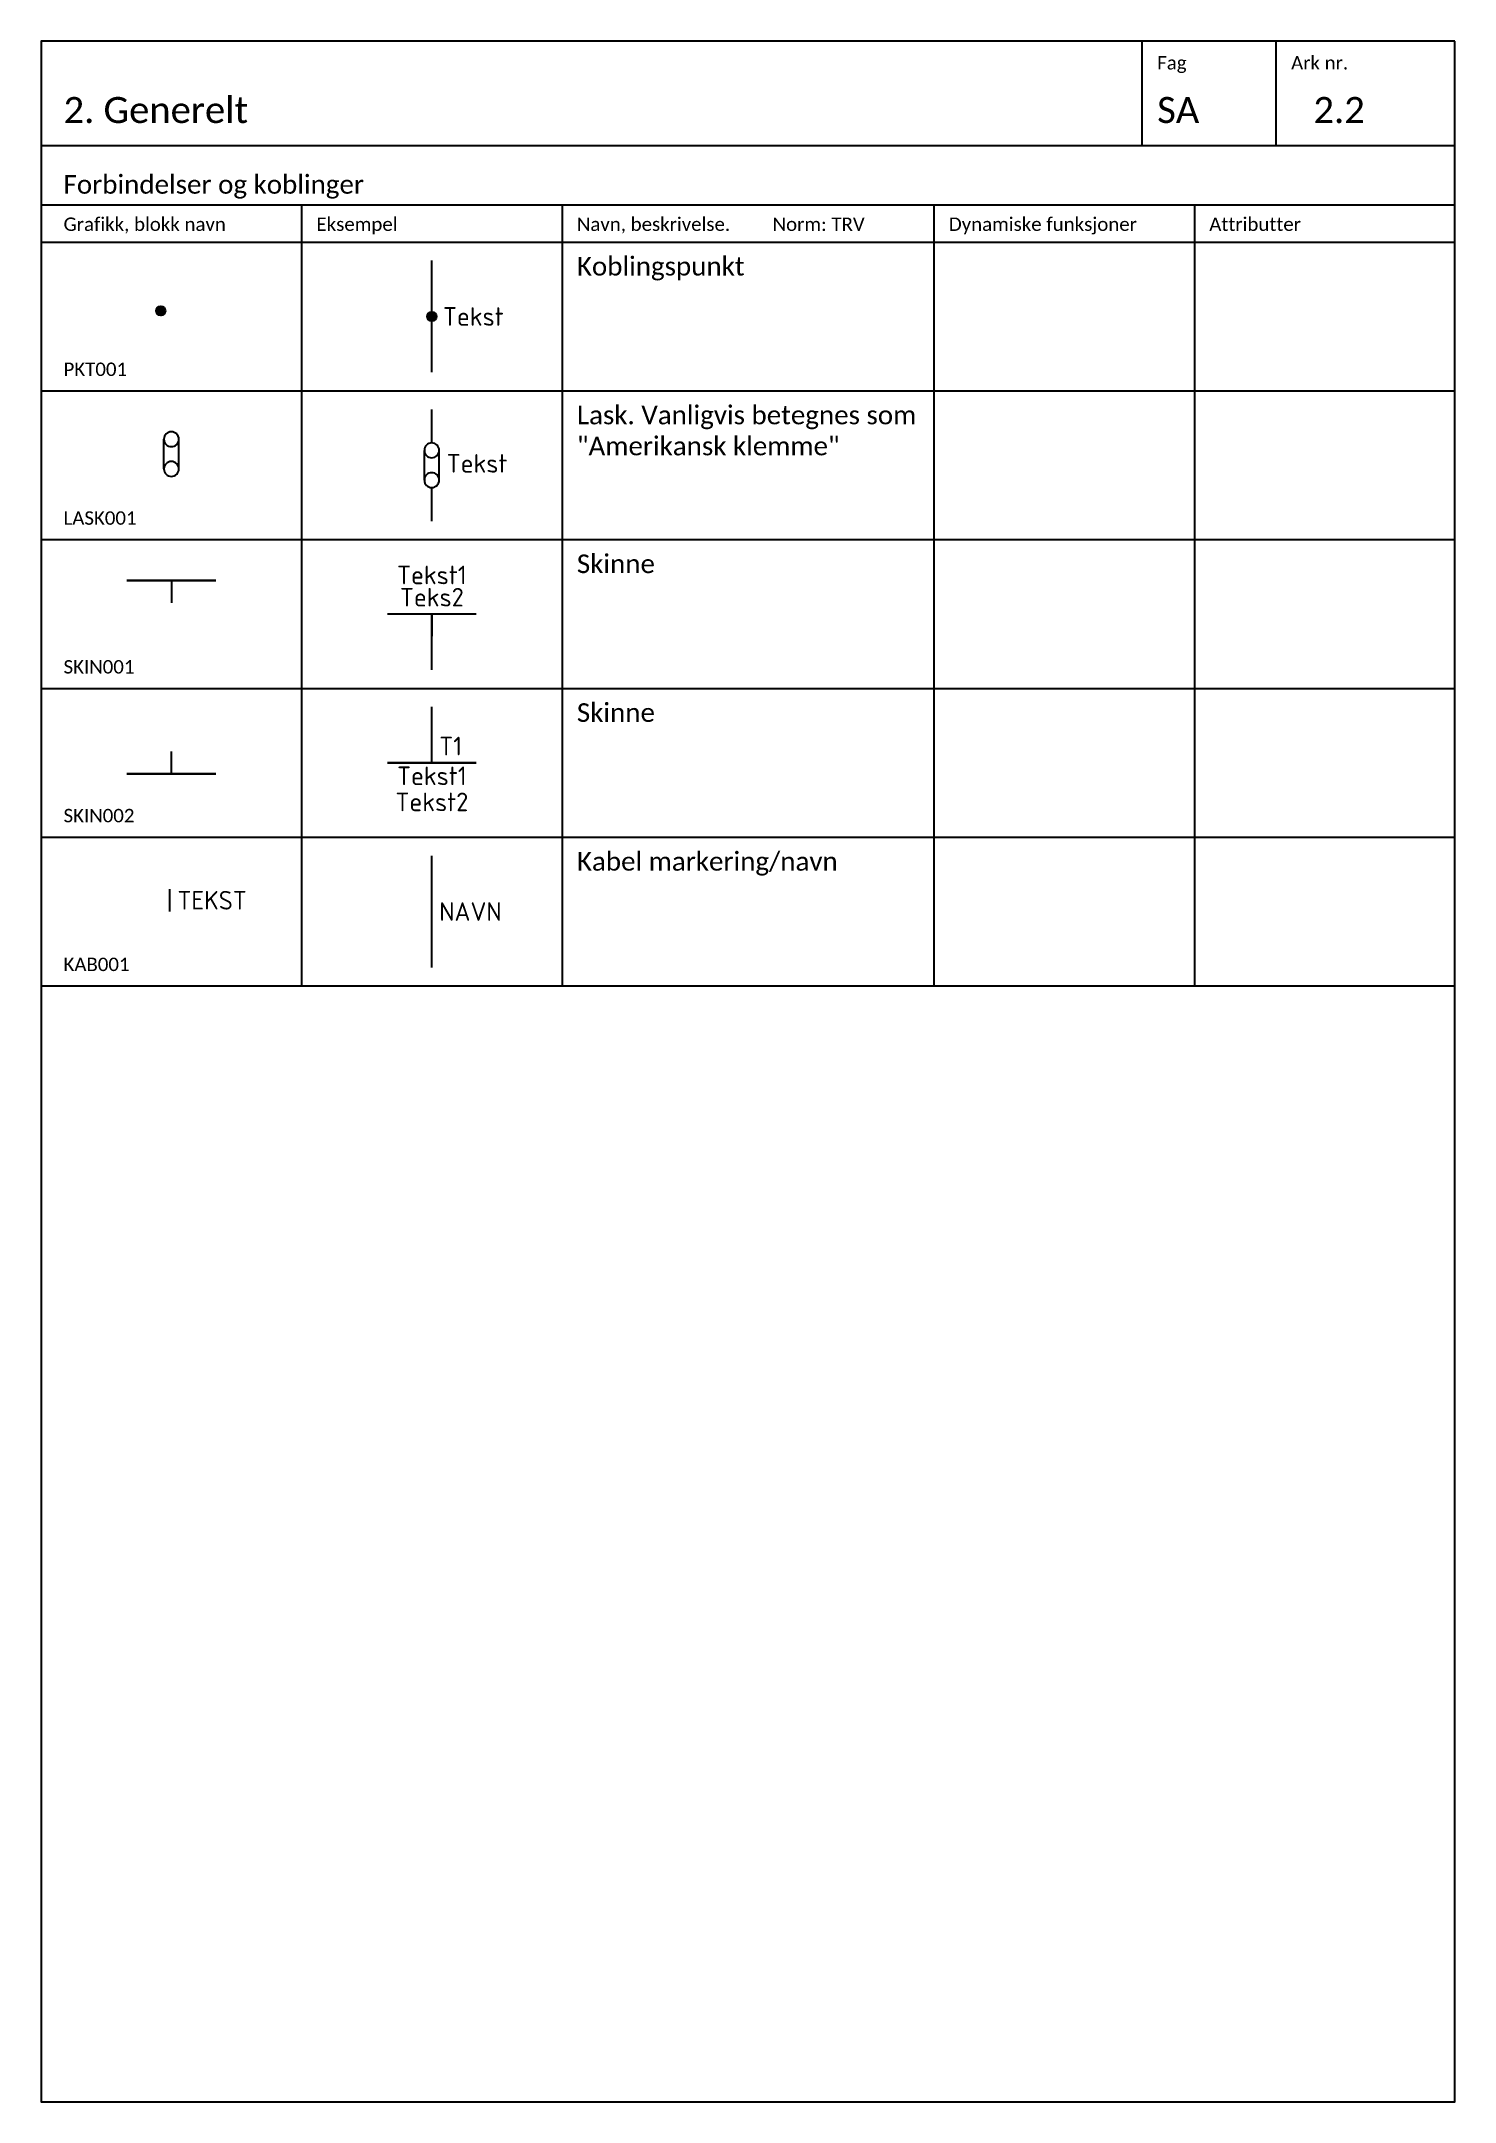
# Model space of a CAD drawing. Extents: x -220 to 1240, y -2179 to 277.
# Drawn here: x 210 to 400, y -307 to -30 of the extents above; entities that cross this region are included whole.
import ezdxf
from ezdxf.enums import TextEntityAlignment as Align

# ---------------------------------------------------------------- set-up
doc = ezdxf.new("R2010")
doc.units = 0
for name, color, linetype in [('KOMP-TEKST25', 2, 'Continuous'), ('KOMPONENTER', 2, 'Continuous'), ('RAMME', 5, 'Continuous'), ('RAMME SYMBOLER', 4, 'Continuous'), ('RAMME TEKST', 7, 'Continuous'), ('Sig-komponenter', 2, 'Continuous')]:
    doc.layers.add(name, color=color, linetype=linetype)
doc.styles.add('Calibri', font='calibri.ttf')
doc.styles.add('ISO25', font='iso3098.shx', dxfattribs={"height": 2.5})

msp = doc.modelspace()

# ---------------------------------------------------------------- texts
at = {"layer": 'RAMME TEKST', "linetype": 'ByBlock', "style": 'Calibri'}
for s, height, p in [('Fag', 1.8, (360, -33.8)), ('Ark nr.', 1.8, (378, -33.8)), ('2. Generelt', 3.5, (213, -41)), ('SA', 3.5, (360, -41)), ('2.2', 3.5, (381, -41)), ('Forbindelser og koblinger', 2.5, (213, -50.5)), ('Grafikk, blokk navn', 1.8, (213, -55.5)), ('Eksempel', 1.8, (247, -55.5)), ('Navn, beskrivelse.         Norm: TRV', 1.8, (282, -55.5)), ('Dynamiske funksjoner', 1.8, (332, -55.5)), ('Attributter', 1.8, (367, -55.5)), ('PKT001', 1.8, (213, -75)), ('LASK001', 1.8, (213, -95)), ('SKIN001', 1.8, (213, -115)), ('SKIN002', 1.8, (213, -135)), ('KAB001', 1.8, (213, -155))]:
    msp.add_text(s, height=height, dxfattribs=at).set_placement(p)
at = {"layer": 'RAMME TEKST', "linetype": 'ByBlock', "char_height": 2.5, "width": 46, "attachment_point": 1, "style": 'Calibri'}
for s, insert in [('Koblingspunkt', (282, -59)), ('Lask. Vanligvis betegnes som "Amerikansk klemme"', (282, -79)), ('Skinne', (282, -99)), ('Skinne', (282, -119)), ('Kabel markering/navn', (282, -139))]:
    msp.add_mtext(s, dxfattribs=dict(at, insert=insert))

# ---------------------------------------------------------------- blocks, each defined once
blk = doc.blocks.new('PKT001')
at = {"layer": 'KOMPONENTER', "linetype": 'ByBlock', "lineweight": -2}
h = blk.add_hatch(dxfattribs=at)
h.set_pattern_fill('ANSI31', color=0, scale=0.01)
edge = h.paths.add_edge_path()
edge.add_arc((0, 0), 0.616, 0, 360)
at = {"layer": 'KOMPONENTER', "color": 0, "linetype": 'ByBlock', "lineweight": -2}
blk.add_circle((0, 0), 0.616, dxfattribs=at)
at = {"layer": 'KOMP-TEKST25', "style": 'ISO25'}
for tag, p in [('TEKST1', (0, 3)), ('TEKST3', (0, -3))]:
    blk.add_attdef(tag, text='', height=2.5, dxfattribs=at).set_placement(p, align=Align.MIDDLE)
blk.add_attdef('TEKST2', text='', height=2.5, dxfattribs=at).set_placement((1.5, 0), align=Align.MIDDLE_LEFT)
blk = doc.blocks.new('SKIN001')
at = {"layer": 'KOMPONENTER', "color": 0, "linetype": 'ByBlock', "lineweight": -2, "const_width": 0.3}
blk.add_lwpolyline([(-6, 3), (6, 3)], dxfattribs=at)
at = {"layer": 'KOMPONENTER', "color": 0, "linetype": 'ByBlock', "lineweight": -2}
blk.add_lwpolyline([(0, 3), (0, 0)], dxfattribs=at)
at = {"layer": 'KOMP-TEKST25', "linetype": 'ByBlock', "lineweight": -2, "style": 'ISO25'}
for tag, p in [('TEKST1', (0.01, 7)), ('TEKST2', (0.01, 4.01))]:
    blk.add_attdef(tag, text='', height=2.5, dxfattribs=at).set_placement(p, align=Align.CENTER)
blk.add_attdef('TILKOPL1', (1, 0), '', height=2.5, dxfattribs=at)
blk = doc.blocks.new('SKIN002')
at = {"layer": 'KOMPONENTER', "color": 0, "linetype": 'ByBlock'}
blk.add_lwpolyline([(0, -3), (0, 0)], dxfattribs=at)
at = {"layer": 'KOMPONENTER', "color": 0, "linetype": 'ByBlock', "const_width": 0.3}
blk.add_lwpolyline([(-6, -3), (6, -3)], dxfattribs=at)
at = {"layer": 'KOMP-TEKST25', "linetype": 'ByBlock', "lineweight": -2, "style": 'ISO25'}
blk.add_attdef('TILKOPL1', (1, -2), '', height=2.5, dxfattribs=at)
for tag, p in [('TEKST1', (0.01, -6)), ('TEKST2', (0.01, -9.51))]:
    blk.add_attdef(tag, text='', height=2.5, dxfattribs=at).set_placement(p, align=Align.CENTER)
blk = doc.blocks.new('KAB001')
at = {"layer": 'KOMPONENTER', "color": 0, "linetype": 'ByBlock', "lineweight": -2}
blk.add_lwpolyline([(0, -1.5), (0, 1.5)], dxfattribs=at)
at = {"layer": 'KOMP-TEKST25', "linetype": 'ByBlock', "lineweight": -2, "style": 'ISO25'}
blk.add_attdef('TILKOPL1', text='', height=2.5, dxfattribs=at).set_placement((1, 0), align=Align.MIDDLE_LEFT)
blk = doc.blocks.new('LASK001')
at = {"layer": 'KOMPONENTER', "color": 0, "linetype": 'ByBlock', "lineweight": -2}
for p, q in [((-1, -5), (-1, -1)), ((1, -5), (1, -1))]:
    blk.add_line(p, q, dxfattribs=at)
for centre, start, end in [((0, -1), 0, 180), ((0, -1), 180, 0), ((0, -5), 0, 180), ((0, -5), 180, 0)]:
    blk.add_arc(centre, 1, start, end, dxfattribs=at)
at = {"layer": 'KOMP-TEKST25', "linetype": 'ByBlock', "lineweight": -2, "style": 'ISO25'}
blk.add_attdef('TEKST1', (2, -4), '', height=2.5, dxfattribs=at)

# ---------------------------------------------------------------- linework, layer by layer
at = {"layer": 'RAMME'}
msp.add_lwpolyline([(400, -30), (210, -30), (210, -307), (400, -307)], close=True, dxfattribs=at)
msp.add_lwpolyline([(210, -44), (400, -44)], dxfattribs=at)
at = {"layer": 'RAMME SYMBOLER'}
for p, q in [((358, -44), (358, -30)), ((376, -44), (376, -30)), ((210, -52), (400, -52)), ((245, -52), (245, -157)), ((280, -52), (280, -157)), ((330, -52), (330, -157)), ((365, -52), (365, -157)), ((210, -57), (400, -57)), ((210, -77), (400, -77)), ((210, -97), (400, -97)), ((210, -117), (400, -117)), ((210, -137), (400, -137)), ((210, -157), (400, -157))]:
    msp.add_line(p, q, dxfattribs=at)
at = {"layer": 'Sig-komponenter'}
for p, q in [((262.5, -74.5), (262.5, -59.5)), ((262.5, -84), (262.5, -79.5)), ((262.5, -94.5), (262.5, -90)), ((262.5, -114.5), (262.5, -107)), ((262.5, -127), (262.5, -119.5)), ((262.5, -154.5), (262.5, -139.5))]:
    msp.add_line(p, q, dxfattribs=at)

# ---------------------------------------------------------------- block references
for name, p in [('PKT001', (226.07, -66.24)), ('LASK001', (227.5, -82.5)), ('SKIN001', (227.5, -105.5)), ('SKIN002', (227.5, -125.5))]:
    msp.add_blockref(name, p, dxfattribs=at)
for name, p, values in [('PKT001', (262.5, -67), {'TEKST2': 'Tekst'}), ('LASK001', (262.5, -84), {'TEKST1': 'Tekst'}), ('SKIN001', (262.5, -110), {'TEKST1': 'Tekst1', 'TEKST2': 'Teks2'}), ('SKIN002', (262.5, -124), {'TEKST1': 'Tekst1', 'TEKST2': 'Tekst2', 'TILKOPL1': 'T1'}), ('KAB001', (227.31, -145.48), {'TILKOPL1': 'TEKST'}), ('KAB001', (262.5, -147), {'TILKOPL1': 'NAVN'})]:
    msp.add_blockref(name, p, dxfattribs=at).add_auto_attribs(values)

msp.set_redraw_order([(e.dxf.handle, doc.entitydb.next_handle()) for e in msp.query("TEXT MTEXT ATTDEF DIMENSION ARC_DIMENSION")])  # texts and dimensions are drawn at this point

doc.saveas('drawing.dxf')
